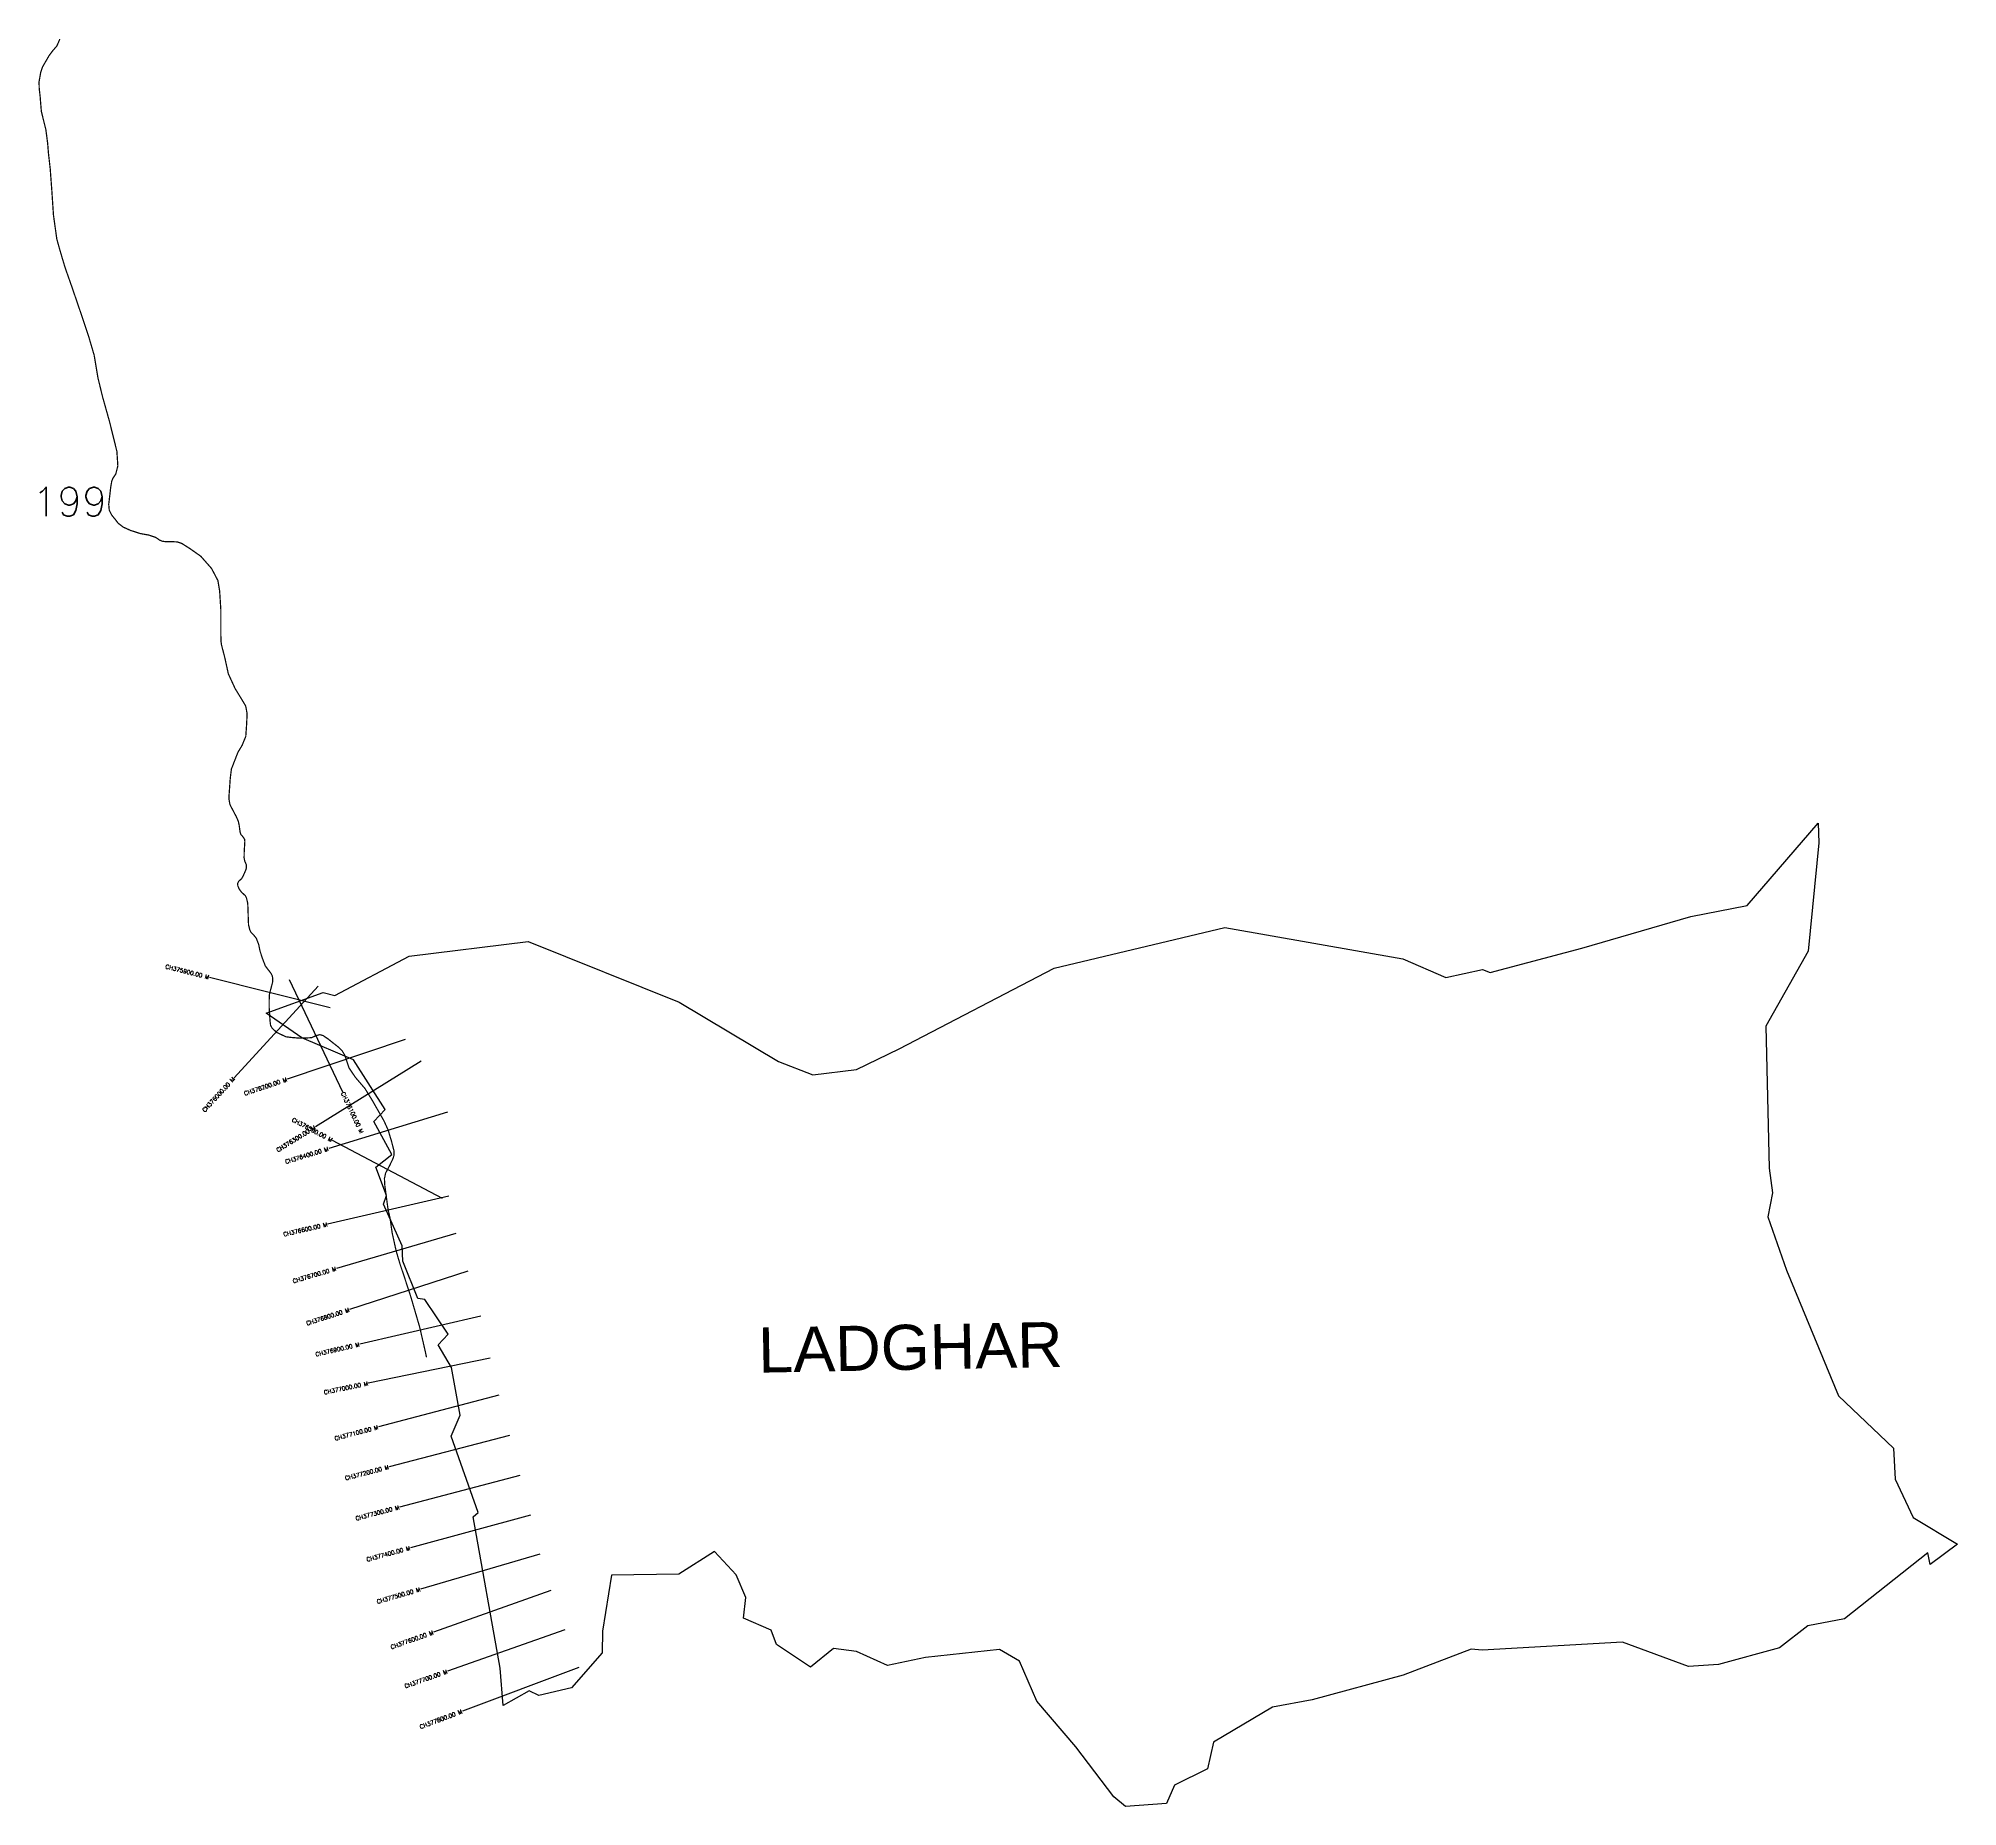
# Model space of a CAD drawing. Header units: metres. Extents: x 301053 to 305682, y 1959509 to 1963772.
import ezdxf
from ezdxf.enums import TextEntityAlignment as Align

# ---------------------------------------------------------------- set-up
doc = ezdxf.new("R2010")
doc.units = ezdxf.units.M
doc.header["$MEASUREMENT"] = 0
for name, color, linetype in [('CS', 134, 'Continuous'), ('CSMark', 6, 'Continuous'), ('NATURALLY PROTECTED', 3, 'Continuous'), ('VILLAGE NAME', 250, 'Continuous')]:
    doc.layers.add(name, color=color, linetype=linetype)
doc.styles.get("Standard").update_dxf_attribs({"font": 'simplex.shx'})

msp = doc.modelspace()

# ---------------------------------------------------------------- linework, layer by layer
at = {"color": 6, "flags": 128}
for points in [[(303026.5, 1961285.9), (303128.9, 1961335.9), (303502.8, 1961530), (303914.9, 1961627.8), (304343.8, 1961552.5), (304447.8, 1961507.5), (304535.9, 1961526.7), (304554.4, 1961519.7), (304775.6, 1961578.3), (305038.3, 1961654.6), (305173.9, 1961681.1), (305345.4, 1961879.4), (305346.6, 1961832.2), (305321.2, 1961571.3), (305219, 1961390.1), (305227.1, 1961047.8), (305235.1, 1960988.6), (305224, 1960930.5), (305269.4, 1960802.4), (305394.6, 1960498.8), (305527, 1960373.1), (305530.7, 1960298.1), (305574.3, 1960205.7), (305681.7, 1960141.2), (305615.4, 1960092.5), (305609.6, 1960120.4), (305408.9, 1959961.4), (305320.4, 1959944.2), (305252.5, 1959891.4), (305104.8, 1959851.5), (305033, 1959846.5), (304873.7, 1959905), (304535.3, 1959885.5), (304508.6, 1959888.6), (304344.9, 1959825.2), (304124.9, 1959766.4), (304029.2, 1959748.3), (303886.9, 1959663.9), (303872.9, 1959599.7), (303793.3, 1959560.5), (303773.9, 1959516.3), (303674.7, 1959508.6), (303646.9, 1959532.2), (303555.6, 1959653), (303461.5, 1959762.6), (303419.8, 1959859.4), (303370.9, 1959887.1), (303192.8, 1959867.9), (303101.1, 1959848.6), (303026.6, 1959882.3), (302971.2, 1959889.8), (302915.6, 1959845.2), (302833.3, 1959899.3), (302820.3, 1959933.7), (302754.2, 1959963.2), (302759.7, 1960012.8), (302736, 1960067.1), (302684, 1960123.9), (302598, 1960069.1), (302435.4, 1960066.9), (302414.2, 1959931.6), (302412.7, 1959879.5), (302339.4, 1959794.9), (302260.6, 1959776.5), (302236.9, 1959787.7), (302174.3, 1959752.1), (302167, 1959842.2), (302101.7, 1960207.5), (302113.9, 1960217.7), (302048.8, 1960402), (302070.5, 1960452.8), (302049.6, 1960567), (302017.3, 1960622.3), (302041.5, 1960648), (301985.6, 1960730.9), (301968.5, 1960733.3), (301932.5, 1960823.4), (301930.8, 1960860.3), (301885.8, 1960961.2), (301893, 1960982), (301867.4, 1961050.4), (301905.5, 1961080.5), (301862.7, 1961160.8), (301889.4, 1961189.4), (301813.4, 1961309.4), (301688.6, 1961362.3), (301603.1, 1961421.3), (301739.9, 1961471.7), (301768, 1961464.4), (301947.7, 1961558.9), (302234.7, 1961594.8), (302598.4, 1961448.3), (302838.4, 1961305.1), (302920.9, 1961273.1)], [(302920.9, 1961273.1), (303026.5, 1961285.9)]]:
    msp.add_lwpolyline(points, dxfattribs=at)
at = {"layer": 'CS'}
for p, q in [((301757.1, 1961434.3), (301466.3, 1961507.7)), ((301728.3, 1961487), (301525.3, 1961266.1)), ((301658.6, 1961503), (301786.8, 1961231.8)), ((301938, 1961357.8), (301653.6, 1961262.3)), ((301976.7, 1961305.6), (301721.6, 1961147.8)), ((302040.4, 1961183), (301753.6, 1961095.1)), ((302028, 1960974.4), (301762.7, 1961114.6)), ((302043.2, 1960980.3), (301750.9, 1960912.7)), ((302060.1, 1960890.7), (301772.2, 1960806.1)), ((302089.2, 1960799.4), (301803.8, 1960706.9)), ((302120.8, 1960691), (301828.5, 1960623.4)), ((302143, 1960589.9), (301849.1, 1960529.2)), ((302163.8, 1960500.5), (301873.8, 1960423.9)), ((302189.5, 1960403.3), (301899.2, 1960327.6)), ((302214.7, 1960306.7), (301924.5, 1960230.8)), ((302240, 1960211.5), (301950.5, 1960132.7)), ((302263, 1960117), (301975, 1960033)), ((302289.2, 1960029.5), (302006.5, 1959929.1)), ((302322.7, 1959935.2), (302040, 1959834.9)), ((302356.8, 1959844.1), (302075.9, 1959738.7))]:
    msp.add_line(p, q, dxfattribs=at)
at = {"layer": 'NATURALLY PROTECTED', "const_width": 3, "flags": 128}
msp.add_lwpolyline([(301104.8, 1963770.4), (301104.3, 1963768), (301098.1, 1963753.8), (301088.5, 1963742.6), (301079.3, 1963730.4), (301063.3, 1963702.7), (301058.9, 1963689.3), (301055, 1963666.7), (301055.5, 1963650.7), (301057.6, 1963632.4), (301060.6, 1963595.8), (301071.5, 1963551.8), (301075.9, 1963518), (301077.5, 1963497.2), (301082, 1963457), (301085.9, 1963404.5), (301089.8, 1963345.9), (301097.9, 1963287.9), (301106.2, 1963258.3), (301117.9, 1963219.1), (301135, 1963170.5), (301155.9, 1963109.3), (301174.1, 1963055.1), (301187.9, 1963008.2), (301197.1, 1962953.3), (301208.3, 1962907.4), (301224.7, 1962849), (301242.7, 1962776.5), (301245.1, 1962741.1), (301240, 1962721.4), (301233.2, 1962711.3), (301230.4, 1962704.4), (301227.9, 1962690.1), (301225.1, 1962665.6), (301223.1, 1962648.6), (301224.3, 1962634.8), (301229.9, 1962623.1), (301239.5, 1962611.2), (301245.7, 1962603), (301258.1, 1962593.5), (301275.8, 1962585.5), (301300, 1962577.8), (301320, 1962574.3), (301336.6, 1962568.6), (301345.8, 1962562.2), (301351.7, 1962559.7), (301361.1, 1962558.2), (301374.4, 1962558.5), (301388.6, 1962557.8), (301399.2, 1962554.2), (301418.6, 1962541.9), (301445.1, 1962523.3), (301471.1, 1962493.7), (301486.3, 1962464.8), (301490.6, 1962439), (301493.4, 1962394.4), (301493.4, 1962333.9), (301494, 1962316.6), (301495.2, 1962308.8), (301502.9, 1962279.2), (301511.5, 1962239.8), (301528.1, 1962203.8), (301542, 1962181.2), (301553.4, 1962162.2), (301556.7, 1962144.2), (301555.8, 1962121), (301553.6, 1962089), (301544.4, 1962066.7), (301534.8, 1962051), (301519, 1962010.5), (301516.1, 1961987.3), (301513.4, 1961949.3), (301513.3, 1961936), (301515.5, 1961924.2), (301523.1, 1961909.8), (301530.6, 1961895.6), (301535.4, 1961884.7), (301537.4, 1961876.1), (301540, 1961857.4), (301541.9, 1961852.3), (301547.4, 1961846.1), (301551, 1961840.3), (301551.3, 1961835.4), (301550.7, 1961825.8), (301549.8, 1961810.1), (301549.5, 1961796.2), (301551.2, 1961788.2), (301555, 1961779), (301555.2, 1961772.5), (301553.9, 1961767.6), (301547.9, 1961753.8), (301543.7, 1961746.1), (301536.2, 1961739.3), (301533.9, 1961734.4), (301534.4, 1961728.6), (301538, 1961720.4), (301543.1, 1961713.6), (301552.7, 1961704.6), (301555, 1961700.2), (301558.3, 1961686.6), (301559.1, 1961667.2), (301559.6, 1961646.9), (301560.3, 1961634.3), (301563.3, 1961622.3), (301566.3, 1961616.4), (301572.3, 1961610.6), (301579, 1961602), (301584.6, 1961587.7), (301587.8, 1961571.8), (301594.1, 1961552.6), (301600.7, 1961535.6), (301607, 1961527.2), (301614.6, 1961517.4), (301617.5, 1961511.6), (301618.5, 1961505.9), (301618.3, 1961496.7), (301615.4, 1961485.4), (301613.3, 1961477.3), (301610.7, 1961467.1), (301610.1, 1961458.1), (301610, 1961434.8), (301612, 1961403.7), (301613.4, 1961392.2), (301617, 1961385.5), (301628.2, 1961375.2), (301650.5, 1961364.7), (301663.9, 1961363), (301685.6, 1961361.3), (301706.7, 1961362.2), (301713.2, 1961362.9), (301723.2, 1961367.6), (301732.4, 1961369.8), (301740.1, 1961367.6), (301752.4, 1961359.2), (301776.5, 1961340.1), (301786.4, 1961330.2), (301791.8, 1961321.2), (301795.2, 1961311.8), (301802.7, 1961289.5), (301817.9, 1961266.9), (301840.9, 1961240.1), (301859.5, 1961209.9), (301887.1, 1961161.4), (301896.6, 1961140.5), (301904.4, 1961114.9), (301910.9, 1961090.1), (301911.2, 1961079.6), (301908.4, 1961070.8), (301900.8, 1961054.8), (301895.7, 1961045.2), (301890.6, 1961035.6), (301887.9, 1961022.5), (301888.9, 1961006), (301896.7, 1960948.1), (301901.5, 1960927.2), (301906.6, 1960891.9), (301916.1, 1960848.7), (301925.4, 1960817.1), (301936.6, 1960783.7), (301951.7, 1960737.4), (301972.9, 1960664.8), (301986.1, 1960607.5), (301989.4, 1960592)], dxfattribs=at)

# ---------------------------------------------------------------- texts
at = {"insert": (301039, 1962689.9), "char_height": 70, "attachment_point": 1}
msp.add_mtext_dynamic_manual_height_columns('199', width=95.172, gutter_width=1, heights=[0], dxfattribs=at)
at = {"layer": 'CSMark'}
for s, rotation, p in [('CH375900.00 M', 345.8221, (301465.3, 1961508)), ('CH376000.00 M', 47.4238, (301524.7, 1961265.3)), ('CH376200.00 M', 18.5541, (301652.6, 1961262)), ('CH376500.00 M', 332.1381, (301761.8, 1961115)), ('CH376300.00 M', 31.7392, (301720.7, 1961147.3)), ('CH376400.00 M', 17.0405, (301752.6, 1961094.8)), ('CH376600.00 M', 13.013, (301750, 1960912.5)), ('CH376700.00 M', 16.3784, (301771.3, 1960805.8)), ('CH376800.00 M', 17.9562, (301802.9, 1960706.6)), ('CH376900.00 M', 13.034, (301827.5, 1960623.2)), ('CH377000.00 M', 11.661, (301848.2, 1960529)), ('CH377100.00 M', 14.8028, (301872.8, 1960423.6)), ('CH377200.00 M', 14.6196, (301898.2, 1960327.4)), ('CH377300.00 M', 14.6552, (301923.5, 1960230.5)), ('CH377400.00 M', 15.2243, (301949.6, 1960132.4)), ('CH377500.00 M', 16.2652, (301974, 1960032.7)), ('CH377600.00 M', 19.5402, (302005.6, 1959928.8)), ('CH377700.00 M', 19.5402, (302039, 1959834.6)), ('CH377800.00 M', 20.5674, (302075, 1959738.4))]:
    msp.add_text(s, height=10, rotation=rotation, dxfattribs=at).set_placement(p, align=Align.MIDDLE_RIGHT)
msp.add_text('CH376100.00 M', height=10, rotation=295.2884, dxfattribs=at).set_placement((301787.2, 1961230.9), align=Align.MIDDLE_LEFT)
at = {"layer": 'VILLAGE NAME', "insert": (302788.1, 1960663.5), "char_height": 108.748, "attachment_point": 1, "rotation": 1.1028}
msp.add_mtext_dynamic_manual_height_columns('{\\fArial|b0|i0|c0|p34;LADGHAR}', width=1571.314, gutter_width=543.7, heights=[0], dxfattribs=at)

doc.saveas('drawing.dxf')
